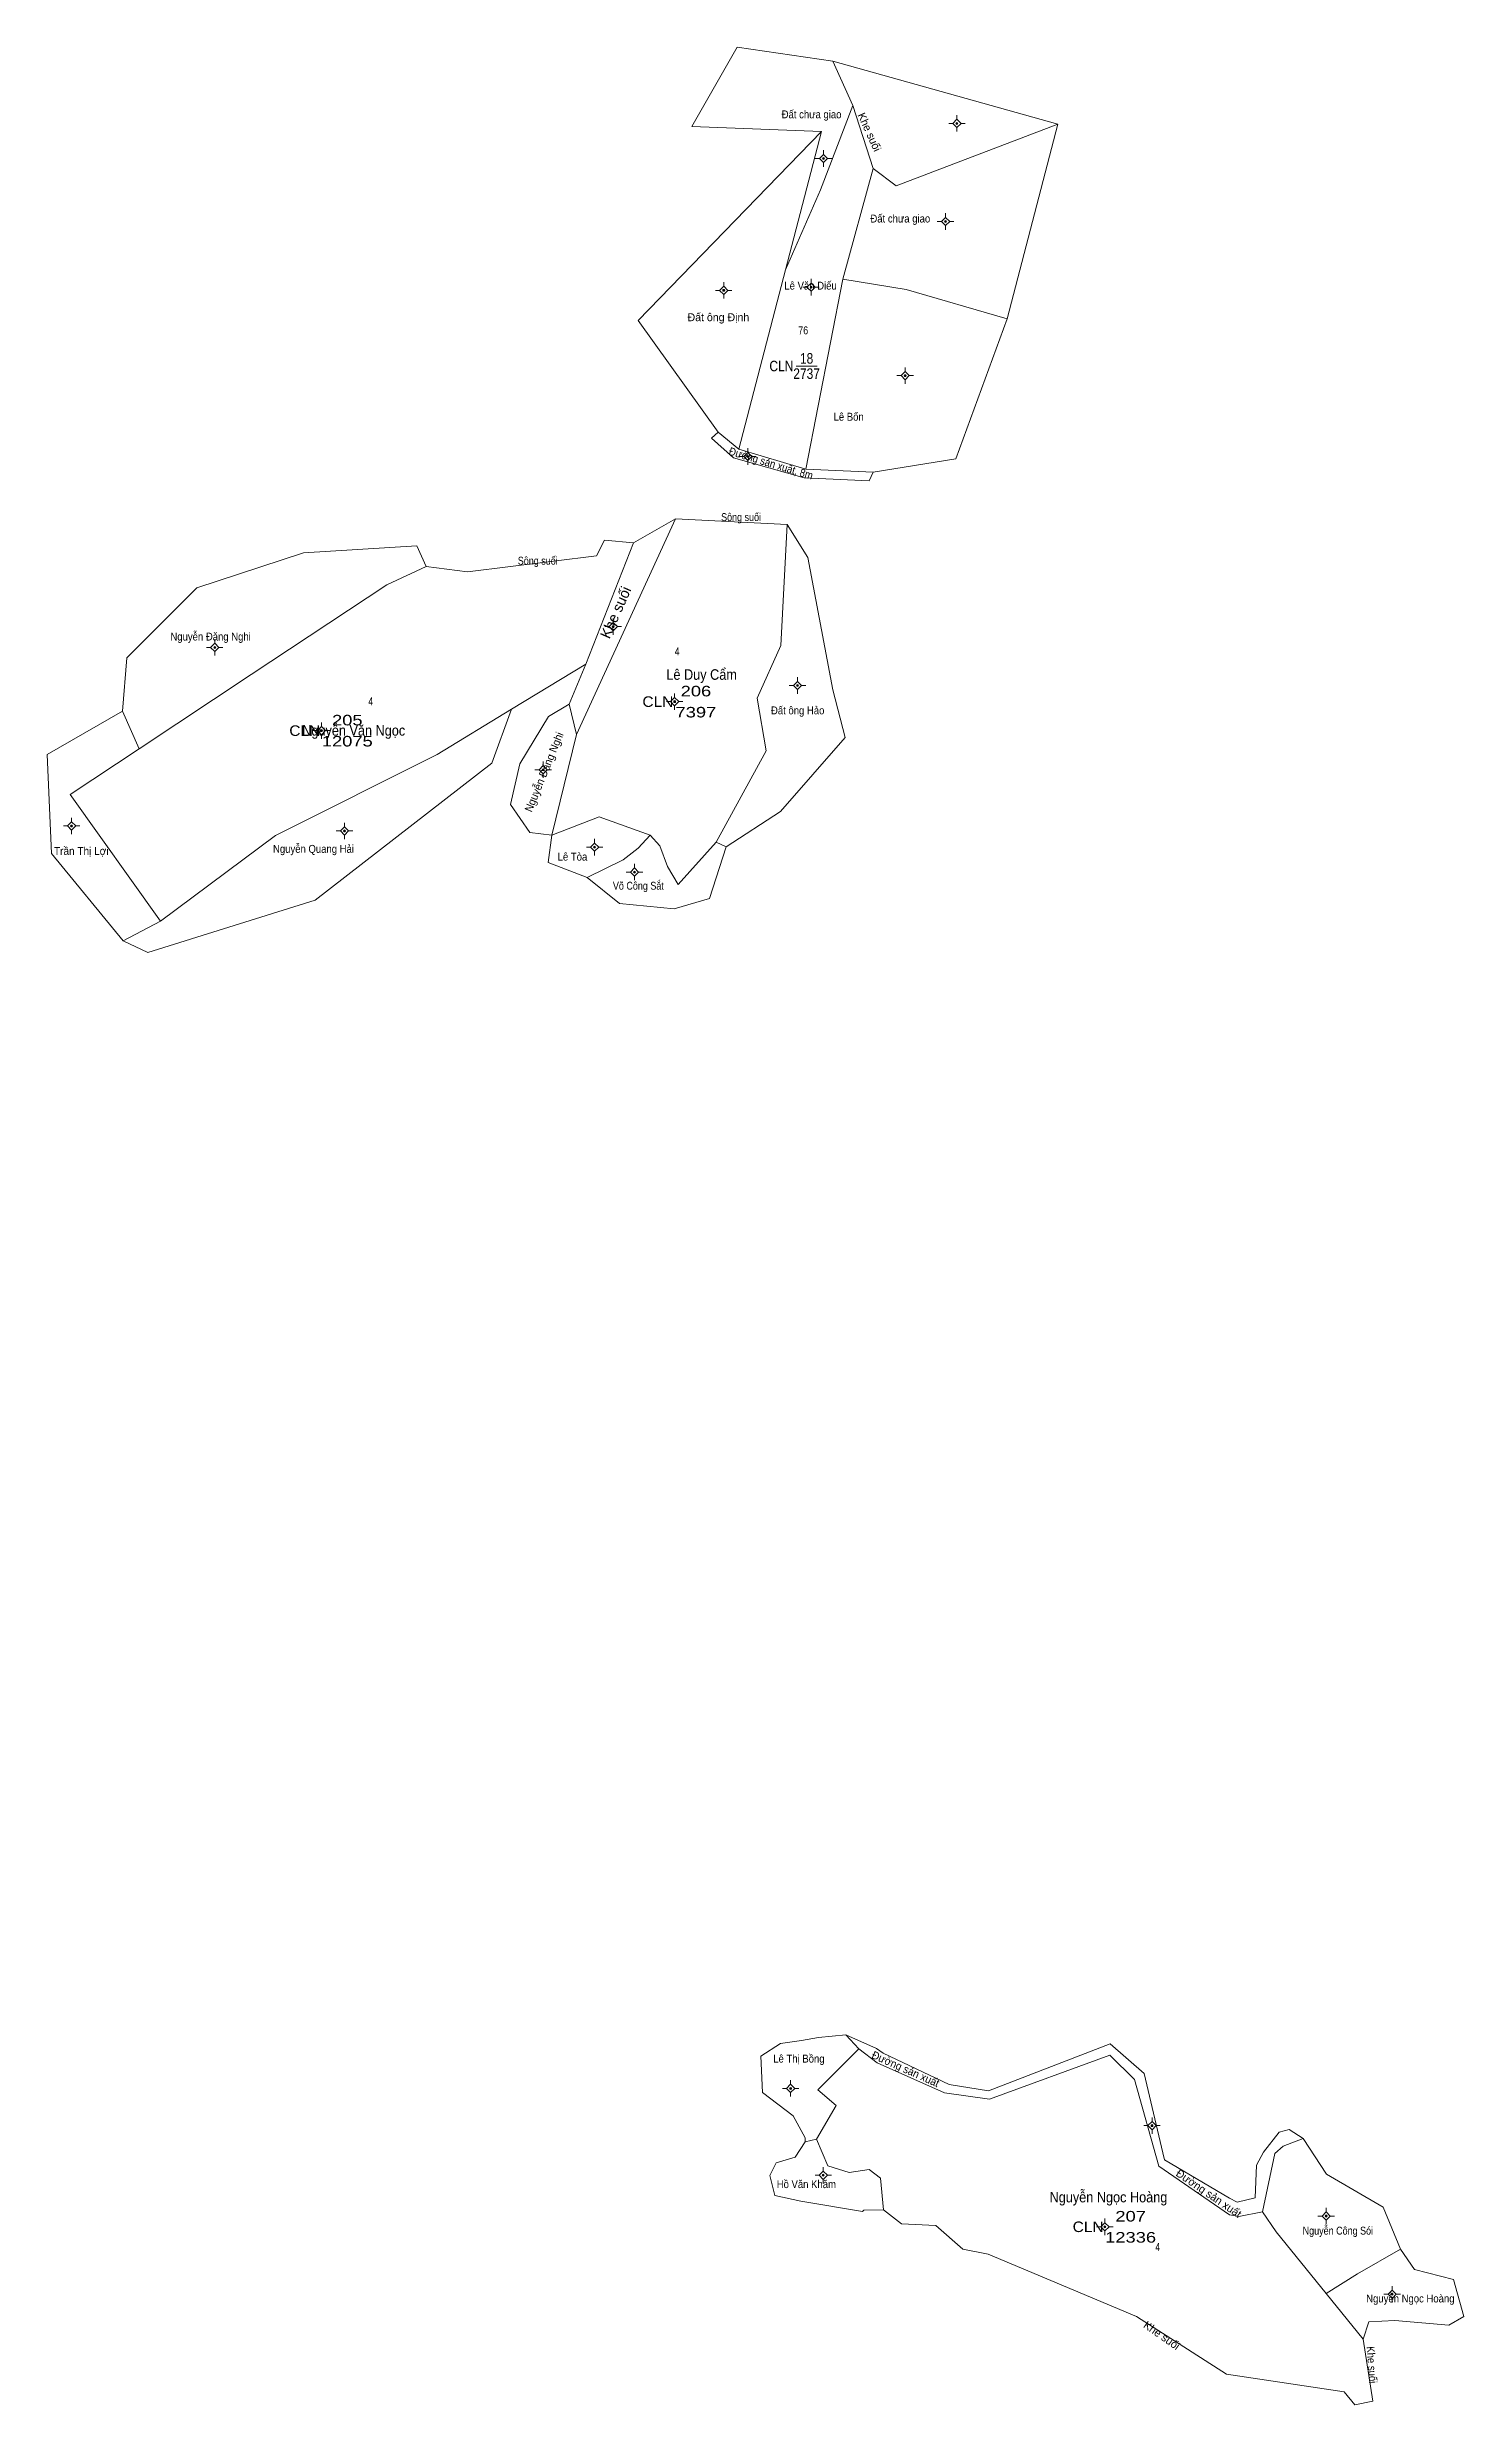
# Model space of a CAD drawing. Header units: metres. Extents: x 536635 to 538419, y 1845904 to 1847311.
# Drawn here: x 537882 to 538419, y 1845904 to 1846799 of the extents above; entities that cross this region are included whole.
import ezdxf
from ezdxf.enums import TextEntityAlignment as Align

# ---------------------------------------------------------------- set-up
doc = ezdxf.new("R2010")
doc.units = ezdxf.units.M
doc.header["$LTSCALE"] = 1.2
for name, color, linetype, lineweight in [('10', 7, 'Continuous', 13), ('11', 7, 'Continuous', 13), ('7', 7, 'Continuous', 13)]:
    doc.layers.add(name, color=color, linetype=linetype, lineweight=lineweight)
for name, color, linetype in [('2', 7, 'Continuous'), ('22', 7, 'Continuous'), ('3', 7, 'Continuous'), ('4', 7, 'Continuous'), ('5', 7, 'Continuous'), ('8', 7, 'Continuous')]:
    doc.layers.add(name, color=color, linetype=linetype)

msp = doc.modelspace()

# ---------------------------------------------------------------- texts
at = {"layer": '2'}
for s, height, width, p in [('Đất chưa giao', 3, 0.9, (538171.62, 1846772.09)), ('Đất chưa giao', 3, 0.9, (538205.3, 1846732.54)), ('Lê Văn Diếu', 3, 0.9, (538171.235, 1846707.09)), ('Lê Bốn', 3, 0.9, (538185.69, 1846657.33)), ('Nguyễn Đăng Nghi', 3, 0.9, (537943.545, 1846573.91)), ('Lê Duy Cẩm', 4, 0.9, (538129.89, 1846559.01)), ('Đất ông Hảo', 3, 0.9, (538166.35, 1846545.9)), ('Nguyễn Văn Ngọc', 4, 0.9, (537997.855, 1846537.8)), ('Trần Thị Lợi', 3, 0.95, (537894.45, 1846492.56)), ('Nguyễn Quang Hải', 3, 0.9, (537982.59, 1846493.35)), ('Lê Tòa', 3, 0.9, (538080.875, 1846490.4)), ('Võ Công Sắt', 3, 0.85, (538105.89, 1846479.36)), ('Lê Thị Bồng', 3, 0.9, (538166.82, 1846034.28)), ('Hồ Văn Khăm', 3, 0.9, (538169.635, 1845986.65)), ('Nguyễn Ngọc Hoàng', 4, 0.9, (538284.295, 1845981.23)), ('Nguyễn Công Sói', 3, 0.85, (538371.355, 1845969)), ('Nguyễn Ngọc Hoàng', 3, 0.9, (538398.865, 1845943.26))]:
    msp.add_text(s, height=height, dxfattribs=dict(at, width=width)).set_placement(p, align=Align.CENTER)
msp.add_text('Đất ông Định', height=3, dxfattribs=at).set_placement((538136.255, 1846695.09), align=Align.CENTER)
at = {"layer": '2', "width": 0.95}
msp.add_text('Nguyễn Đăng Nghi', height=3, rotation=67.771, dxfattribs=at).set_placement((538071.471, 1846523.473), align=Align.CENTER)
at = {"layer": '22'}
for height, rotation, p in [(3, 294.298, (538192.203, 1846766.237)), (4, 66.159, (538099.107, 1846583.787)), (3, 325.038, (538303.655, 1845929.512))]:
    msp.add_text('Khe suối', height=height, rotation=rotation, dxfattribs=at).set_placement(p, align=Align.CENTER)
at = {"layer": '22', "width": 0.9}
for s, rotation, p in [('Đường sản xuất, 8m', 343.266, (538155.798, 1846639.705)), ('Khe suối', 274.172, (538382.746, 1845919.489))]:
    msp.add_text(s, height=3, rotation=rotation, dxfattribs=at).set_placement(p, align=Align.CENTER)
at = {"layer": '22', "width": 0.85}
for p in [(538144.865, 1846619.25), (538067.705, 1846602.7)]:
    msp.add_text('Sông suối', height=3, dxfattribs=at).set_placement(p, align=Align.CENTER)
at = {"layer": '3'}
for width, p in [(0.85, (538164.72, 1846676.08)), (1.1, (538119.19, 1846548.72)), (1.1, (537985.18, 1846537.71)), (1.1, (538282.47, 1845969.97))]:
    msp.add_text('CLN', height=4, dxfattribs=dict(at, width=width)).set_placement(p, align=Align.RIGHT)
at = {"layer": '4'}
for s, width, p in [('18', 0.85, (538169.73, 1846678.97)), ('206', 1.3, (538127.73, 1846552.72)), ('205', 1.3, (537995.42, 1846541.71)), ('207', 1.3, (538292.71, 1845973.97))]:
    msp.add_text(s, height=4, dxfattribs=dict(at, width=width)).set_placement(p, align=Align.CENTER)
at = {"layer": '5'}
for s, width, p in [('2737', 0.85, (538169.74, 1846673.19)), ('7397', 1.3, (538127.725, 1846544.72)), ('12075', 1.3, (537995.41, 1846533.71)), ('12336', 1.3, (538292.7, 1845965.97))]:
    msp.add_text(s, height=4, dxfattribs=dict(at, width=width)).set_placement(p, align=Align.CENTER)
at = {"layer": '7'}
for s, width, p in [('76', 0.85, (538168.44, 1846690.12)), ('4', 0.8, (538120.605, 1846568.28)), ('4', 0.8, (538004.295, 1846549.31)), ('4', 0.8, (538302.965, 1845962.77))]:
    msp.add_text(s, height=3, dxfattribs=dict(at, width=width)).set_placement(p, align=Align.CENTER)
at = {"layer": '8', "width": 0.95}
msp.add_text('Đường sản xuất', height=3, rotation=335.954, dxfattribs=at).set_placement((538206.684, 1846030.478), align=Align.CENTER)
at = {"layer": '8'}
msp.add_text('Đường sản xuất', height=3, rotation=325.559, dxfattribs=at).set_placement((538321.532, 1845983.382), align=Align.CENTER)

# ---------------------------------------------------------------- hatches: boundary and pattern name
at = {"layer": '11'}
for points in [[(538227.164, 1846770.15, 1), (538226.414, 1846770.15, 1)], [(538176.514, 1846756.84, 1), (538175.764, 1846756.84, 1)], [(538222.844, 1846732.9, 1), (538222.094, 1846732.9, 1)], [(538138.644, 1846706.8, 1), (538137.894, 1846706.8, 1)], [(538171.794, 1846707.99, 1), (538171.044, 1846707.99, 1)], [(538207.514, 1846674.42, 1), (538206.764, 1846674.42, 1)], [(538147.804, 1846643.73, 1), (538147.054, 1846643.73, 1)], [(538096.724, 1846579.18, 1), (538095.974, 1846579.18, 1)], [(537945.484, 1846571.3, 1), (537944.734, 1846571.3, 1)], [(538166.644, 1846556.83, 1), (538165.894, 1846556.83, 1)], [(538120.034, 1846550.72, 1), (538119.284, 1846550.72, 1)], [(537986.024, 1846539.71, 1), (537985.274, 1846539.71, 1)], [(538070.124, 1846524.88, 1), (538069.374, 1846524.88, 1)], [(537891.154, 1846503.53, 1), (537890.404, 1846503.53, 1)], [(537994.734, 1846501.64, 1), (537993.984, 1846501.64, 1)], [(538089.654, 1846495.51, 1), (538088.904, 1846495.51, 1)], [(538104.794, 1846486.06, 1), (538104.044, 1846486.06, 1)], [(538164.054, 1846024.48, 1), (538163.304, 1846024.48, 1)], [(538301.194, 1846010.35, 1), (538300.444, 1846010.35, 1)], [(538176.444, 1845991.52, 1), (538175.694, 1845991.52, 1)], [(538367.274, 1845976.05, 1), (538366.524, 1845976.05, 1)], [(538283.314, 1845971.97, 1), (538282.564, 1845971.97, 1)], [(538392.344, 1845946.35, 1), (538391.594, 1845946.35, 1)]]:
    msp.add_hatch(color=256, dxfattribs=at).paths.add_polyline_path(points)

# ---------------------------------------------------------------- linework, layer by layer
at = {"layer": '10'}
for p, q in [((538175.41, 1846767.06), (538161.73, 1846714.61)), ((538161.73, 1846714.61), (538143.97, 1846646.54)), ((538183.44, 1846711.04), (538169.39, 1846638.99)), ((538183.44, 1846711.04), (538207.49, 1846707.09)), ((538133.7, 1846650.68), (538136.14, 1846652.98)), ((538136.14, 1846652.98), (538143.97, 1846646.54)), ((538143.97, 1846646.54), (538169.39, 1846638.99)), ((538169.39, 1846638.99), (538194.97, 1846637.81)), ((538194.97, 1846637.81), (538193.46, 1846634.49)), ((538104, 1846611), (538119.94, 1846620.1)), ((538162.34, 1846618), (538119.94, 1846620.1)), ((538079.58, 1846549.77), (538086, 1846565)), ((538082.4, 1846538.26), (538079.58, 1846549.77)), ((537916.44, 1846532.81), (537910.14, 1846547.05)), ((538139.24, 1846495.67), (538135.43, 1846497.43)), ((537910.37, 1846460.01), (537924.55, 1846467.43)), ((538189.54, 1846039.54), (538184.64, 1846044.79)), ((538196.24, 1846039.57), (538184.64, 1846044.79)), ((538173.48, 1846005.22), (538169.22, 1846004.17)), ((538378.84, 1845954.09), (538395.19, 1845963.42)), ((538366.9, 1845946.61), (538378.84, 1845954.09)), ((538380.92, 1845929.28), (538366.9, 1845946.61)), ((538383.1, 1845935.95), (538380.92, 1845929.28))]:
    msp.add_line(p, q, dxfattribs=at)
for points in [[(538175.41, 1846767.06), (538126.12, 1846768.95), (538143.34, 1846799.08), (538179.69, 1846793.81)], [(538187.26, 1846777), (538179.69, 1846793.81), (538265.11, 1846769.87), (538245.87, 1846695.93), (538207.49, 1846707.09)], [(538187.26, 1846777), (538175, 1846745), (538161.73, 1846714.61)], [(538183.44, 1846711.04), (538195, 1846753), (538187.26, 1846777)], [(538136.14, 1846652.98), (538105.76, 1846695.38), (538175.41, 1846767.06)], [(538195, 1846753), (538203.75, 1846746.49), (538265.11, 1846769.87)], [(538245.87, 1846695.93), (538226.43, 1846642.88), (538194.97, 1846637.81)], [(538133.7, 1846650.68), (538141.94, 1846643.3), (538168.75, 1846635.66), (538193.46, 1846634.49)], [(538119.94, 1846620.1), (538082.4, 1846538.26), (538073, 1846500)], [(538025.29, 1846602.05), (538041, 1846600), (538090, 1846606), (538093, 1846612), (538104, 1846611)], [(538104, 1846611), (538086, 1846565), (538057.76, 1846547.82), (538029.51, 1846530.63)], [(538135.43, 1846497.43), (538154.36, 1846532), (538151, 1846552), (538160, 1846572), (538162.34, 1846618)], [(538139.24, 1846495.67), (538159.79, 1846509.06), (538184.37, 1846537.17), (538179.69, 1846555.14), (538170.23, 1846605.41), (538162.34, 1846618)], [(538025.29, 1846602.05), (538021.85, 1846609.79), (537978.82, 1846607.16), (537938.26, 1846593.89), (537911.73, 1846567.36), (537910.14, 1846547.05)], [(537916.44, 1846532.81), (537959, 1846561), (538010.38, 1846595), (538025.29, 1846602.05)], [(538073, 1846500), (538064.66, 1846501.01), (538057.38, 1846511.64), (538060.89, 1846527.07), (538071.82, 1846545.03), (538079.58, 1846549.77)], [(537910.14, 1846547.05), (537881.51, 1846530.66), (537883.21, 1846493.06), (537910.37, 1846460.01)], [(537910.37, 1846460.01), (537919.69, 1846455.47), (537983.29, 1846475.39), (538050.3, 1846527.4), (538057.76, 1846547.82)], [(537924.55, 1846467.43), (537890.29, 1846515.54), (537916.44, 1846532.81)], [(537924.55, 1846467.43), (537968.23, 1846499.95), (538029.51, 1846530.63)], [(538073, 1846500), (538091, 1846507), (538110.36, 1846500)], [(538086.47, 1846484.03), (538071.64, 1846489.69), (538073, 1846500)], [(538110.36, 1846500), (538105.81, 1846495.14), (538100.13, 1846490.67), (538086.47, 1846484.03)], [(538139.24, 1846495.67), (538132.91, 1846476.03), (538119.45, 1846472.12), (538098.77, 1846474.07), (538086.47, 1846484.03)], [(538110.36, 1846500), (538114, 1846496), (538116.92, 1846488.2)], [(538135.43, 1846497.43), (538121.05, 1846481.35), (538116.92, 1846488.2)], [(538184.64, 1846044.79), (538174.22, 1846043.8), (538167.78, 1846042.63), (538159.78, 1846041.46), (538152.36, 1846036.77), (538152.95, 1846022.91), (538164.65, 1846014.12), (538169.14, 1846005.73), (538169.22, 1846004.17)], [(538173.48, 1846005.22), (538181, 1846018), (538174, 1846024), (538189.54, 1846039.54)], [(538189.54, 1846039.54), (538196.57, 1846034.17), (538222.12, 1846022.77), (538239.19, 1846020.34), (538284.84, 1846037.1), (538294.2, 1846027.86), (538303.4, 1845995), (538330.29, 1845976.56), (538333.73, 1845975.92), (538342.8, 1845977.6)], [(538304.98, 1846000), (538297.9, 1846030.19), (538284.88, 1846041.37), (538238.77, 1846023.56), (538223.89, 1846025.92), (538198.75, 1846037.81), (538196.24, 1846039.57)], [(538198.9, 1845978.44), (538191.48, 1845978.3), (538190.92, 1845977.82), (538167.5, 1845981.73), (538157.74, 1845983.87), (538155.78, 1845991.49), (538158.13, 1845996.18), (538165.35, 1845998.33), (538169.22, 1846004.17)], [(538198.9, 1845978.44), (538197.81, 1845990.39), (538193.46, 1845993.77), (538185.91, 1845992.56), (538177.78, 1845995.16), (538173.48, 1846005.22)], [(538358.14, 1846005.49), (538352.92, 1846008.9), (538349.06, 1846007.9), (538343.18, 1846000.24), (538340.54, 1845995.36), (538340.01, 1845983), (538333.09, 1845981.3), (538330.19, 1845982.78), (538305.58, 1845997.43), (538304.98, 1846000)], [(538342.8, 1845977.6), (538347.41, 1845999.84), (538350.58, 1846002.57), (538358.14, 1846005.49)], [(538395.19, 1845963.42), (538388.55, 1845979.44), (538367.07, 1845991.95), (538358.14, 1846005.49)], [(538377.76, 1845904.4), (538373.81, 1845909.37), (538329.15, 1845916.05), (538294.99, 1845937.94), (538238.69, 1845961.58), (538229.04, 1845963.51), (538218.72, 1845972.44), (538205.69, 1845973.14), (538198.9, 1845978.44)], [(538366.9, 1845946.61), (538347.96, 1845970.02), (538342.8, 1845977.6)], [(538395.19, 1845963.42), (538400.42, 1845955.74), (538415.26, 1845952.02), (538419.17, 1845937.94), (538413.51, 1845934.62), (538392.99, 1845936.38), (538383.1, 1845935.95)], [(538380.92, 1845929.28), (538384.61, 1845905.79), (538377.76, 1845904.4)]]:
    msp.add_lwpolyline(points, dxfattribs=at)
at = {"layer": '11'}
for p, q in [((538226.79, 1846773.28), (538226.79, 1846771.71)), ((538225.23, 1846770.15), (538223.66, 1846770.15)), ((538226.79, 1846768.59), (538226.79, 1846767.02)), ((538229.92, 1846770.15), (538228.35, 1846770.15)), ((538174.58, 1846756.84), (538173.02, 1846756.84)), ((538176.14, 1846759.96), (538176.14, 1846758.4)), ((538176.14, 1846755.28), (538176.14, 1846753.72)), ((538179.26, 1846756.84), (538177.7, 1846756.84)), ((538222.47, 1846736.02), (538222.47, 1846734.46)), ((538220.91, 1846732.9), (538219.34, 1846732.9)), ((538222.47, 1846731.34), (538222.47, 1846729.78)), ((538225.6, 1846732.9), (538224.03, 1846732.9)), ((538138.27, 1846709.92), (538138.27, 1846708.36)), ((538171.42, 1846711.12), (538171.42, 1846709.55)), ((538136.71, 1846706.8), (538135.14, 1846706.8)), ((538138.27, 1846705.24), (538138.27, 1846703.68)), ((538141.4, 1846706.8), (538139.83, 1846706.8)), ((538169.86, 1846707.99), (538168.3, 1846707.99)), ((538171.42, 1846706.43), (538171.42, 1846704.86)), ((538174.55, 1846707.99), (538172.98, 1846707.99)), ((538205.58, 1846674.42), (538204.02, 1846674.42)), ((538207.14, 1846677.54), (538207.14, 1846675.98)), ((538210.26, 1846674.42), (538208.7, 1846674.42)), ((538207.14, 1846672.86), (538207.14, 1846671.3)), ((538147.43, 1846646.86), (538147.43, 1846645.29)), ((538145.87, 1846643.73), (538144.31, 1846643.73)), ((538147.43, 1846642.17), (538147.43, 1846640.6)), ((538150.56, 1846643.73), (538148.99, 1846643.73)), ((538094.79, 1846579.18), (538093.22, 1846579.18)), ((538096.35, 1846582.3), (538096.35, 1846580.74)), ((538096.35, 1846577.62), (538096.35, 1846576.06)), ((538099.48, 1846579.18), (538097.91, 1846579.18)), ((537943.55, 1846571.3), (537941.98, 1846571.3)), ((537945.11, 1846574.42), (537945.11, 1846572.86)), ((537945.11, 1846569.74), (537945.11, 1846568.18)), ((537948.24, 1846571.3), (537946.67, 1846571.3)), ((538166.27, 1846559.96), (538166.27, 1846558.39)), ((538118.1, 1846550.72), (538116.54, 1846550.72)), ((538119.66, 1846553.84), (538119.66, 1846552.28)), ((538119.66, 1846549.16), (538119.66, 1846547.6)), ((538122.78, 1846550.72), (538121.22, 1846550.72)), ((538164.71, 1846556.83), (538163.14, 1846556.83)), ((538166.27, 1846555.27), (538166.27, 1846553.7)), ((538169.4, 1846556.83), (538167.83, 1846556.83)), ((537984.09, 1846539.71), (537982.52, 1846539.71)), ((537985.65, 1846542.84), (537985.65, 1846541.27)), ((537988.78, 1846539.71), (537987.21, 1846539.71)), ((537985.65, 1846538.15), (537985.65, 1846536.58)), ((538068.19, 1846524.88), (538066.62, 1846524.88)), ((538069.75, 1846528), (538069.75, 1846526.44)), ((538069.75, 1846523.32), (538069.75, 1846521.76)), ((538072.88, 1846524.88), (538071.31, 1846524.88)), ((537889.22, 1846503.53), (537887.66, 1846503.53)), ((537890.78, 1846506.66), (537890.78, 1846505.09)), ((537893.9, 1846503.53), (537892.34, 1846503.53)), ((537994.36, 1846504.76), (537994.36, 1846503.2)), ((537890.78, 1846501.97), (537890.78, 1846500.4)), ((537992.8, 1846501.64), (537991.24, 1846501.64)), ((537994.36, 1846500.08), (537994.36, 1846498.52)), ((537997.48, 1846501.64), (537995.92, 1846501.64)), ((538087.72, 1846495.51), (538086.16, 1846495.51)), ((538089.28, 1846498.64), (538089.28, 1846497.07)), ((538092.4, 1846495.51), (538090.84, 1846495.51)), ((538089.28, 1846493.95), (538089.28, 1846492.38)), ((538102.86, 1846486.06), (538101.3, 1846486.06)), ((538104.42, 1846489.18), (538104.42, 1846487.62)), ((538107.55, 1846486.06), (538105.98, 1846486.06)), ((538104.42, 1846484.5), (538104.42, 1846482.94)), ((538162.12, 1846024.48), (538160.56, 1846024.48)), ((538163.68, 1846027.6), (538163.68, 1846026.04)), ((538163.68, 1846022.92), (538163.68, 1846021.36)), ((538166.81, 1846024.48), (538165.24, 1846024.48)), ((538300.82, 1846013.48), (538300.82, 1846011.91)), ((538299.26, 1846010.35), (538297.69, 1846010.35)), ((538300.82, 1846008.79), (538300.82, 1846007.22)), ((538303.94, 1846010.35), (538302.38, 1846010.35)), ((538176.07, 1845994.64), (538176.07, 1845993.08)), ((538174.51, 1845991.52), (538172.94, 1845991.52)), ((538176.07, 1845989.96), (538176.07, 1845988.4)), ((538179.19, 1845991.52), (538177.63, 1845991.52)), ((538365.34, 1845976.05), (538363.78, 1845976.05)), ((538366.9, 1845979.18), (538366.9, 1845977.61)), ((538370.02, 1845976.05), (538368.46, 1845976.05)), ((538281.38, 1845971.97), (538279.81, 1845971.97)), ((538282.94, 1845975.1), (538282.94, 1845973.53)), ((538282.94, 1845970.41), (538282.94, 1845968.84)), ((538286.06, 1845971.97), (538284.5, 1845971.97)), ((538366.9, 1845974.49), (538366.9, 1845972.92)), ((538391.97, 1845949.48), (538391.97, 1845947.91)), ((538390.41, 1845946.35), (538388.84, 1845946.35)), ((538391.97, 1845944.79), (538391.97, 1845943.22)), ((538395.1, 1845946.35), (538393.53, 1845946.35))]:
    msp.add_line(p, q, dxfattribs=at)
for points in [[(538226.79, 1846771.71), (538225.23, 1846770.15), (538226.79, 1846768.59), (538228.35, 1846770.15)], [(538176.14, 1846758.4), (538174.58, 1846756.84), (538176.14, 1846755.28), (538177.7, 1846756.84)], [(538222.47, 1846734.46), (538220.91, 1846732.9), (538222.47, 1846731.34), (538224.03, 1846732.9)], [(538171.42, 1846709.55), (538169.86, 1846707.99), (538171.42, 1846706.43), (538172.98, 1846707.99)], [(538138.27, 1846708.36), (538136.71, 1846706.8), (538138.27, 1846705.24), (538139.83, 1846706.8)], [(538207.14, 1846675.98), (538205.58, 1846674.42), (538207.14, 1846672.86), (538208.7, 1846674.42)], [(538147.43, 1846645.29), (538145.87, 1846643.73), (538147.43, 1846642.17), (538148.99, 1846643.73)], [(538096.35, 1846580.74), (538094.79, 1846579.18), (538096.35, 1846577.62), (538097.91, 1846579.18)], [(537945.11, 1846572.86), (537943.55, 1846571.3), (537945.11, 1846569.74), (537946.67, 1846571.3)], [(538166.27, 1846558.39), (538164.71, 1846556.83), (538166.27, 1846555.27), (538167.83, 1846556.83)], [(538119.66, 1846552.28), (538118.1, 1846550.72), (538119.66, 1846549.16), (538121.22, 1846550.72)], [(537985.65, 1846541.27), (537984.09, 1846539.71), (537985.65, 1846538.15), (537987.21, 1846539.71)], [(538069.75, 1846526.44), (538068.19, 1846524.88), (538069.75, 1846523.32), (538071.31, 1846524.88)], [(537890.78, 1846505.09), (537889.22, 1846503.53), (537890.78, 1846501.97), (537892.34, 1846503.53)], [(537994.36, 1846503.2), (537992.8, 1846501.64), (537994.36, 1846500.08), (537995.92, 1846501.64)], [(538089.28, 1846497.07), (538087.72, 1846495.51), (538089.28, 1846493.95), (538090.84, 1846495.51)], [(538104.42, 1846487.62), (538102.86, 1846486.06), (538104.42, 1846484.5), (538105.98, 1846486.06)], [(538163.68, 1846026.04), (538162.12, 1846024.48), (538163.68, 1846022.92), (538165.24, 1846024.48)], [(538300.82, 1846011.91), (538299.26, 1846010.35), (538300.82, 1846008.79), (538302.38, 1846010.35)], [(538176.07, 1845993.08), (538174.51, 1845991.52), (538176.07, 1845989.96), (538177.63, 1845991.52)], [(538366.9, 1845977.61), (538365.34, 1845976.05), (538366.9, 1845974.49), (538368.46, 1845976.05)], [(538282.94, 1845973.53), (538281.38, 1845971.97), (538282.94, 1845970.41), (538284.5, 1845971.97)], [(538391.97, 1845947.91), (538390.41, 1845946.35), (538391.97, 1845944.79), (538393.53, 1845946.35)]]:
    msp.add_lwpolyline(points, close=True, dxfattribs=at)
for centre in [(538226.789, 1846770.15), (538176.139, 1846756.84), (538222.469, 1846732.9), (538138.269, 1846706.8), (538171.419, 1846707.99), (538207.139, 1846674.42), (538147.429, 1846643.73), (538096.349, 1846579.18), (537945.109, 1846571.3), (538166.269, 1846556.83), (538119.659, 1846550.72), (537985.649, 1846539.71), (538069.749, 1846524.88), (537890.779, 1846503.53), (537994.359, 1846501.64), (538089.279, 1846495.51), (538104.419, 1846486.06), (538163.679, 1846024.48), (538300.819, 1846010.35), (538176.069, 1845991.52), (538366.899, 1845976.05), (538282.939, 1845971.97), (538391.969, 1845946.35)]:
    msp.add_circle(centre, 0.375, dxfattribs=at)
at = {"layer": '7'}
msp.add_line((538165.72, 1846678.08), (538173.75, 1846678.08), dxfattribs=at)

msp.set_redraw_order([(e.dxf.handle, doc.entitydb.next_handle()) for e in msp.query("TEXT MTEXT ATTDEF DIMENSION ARC_DIMENSION")])  # texts and dimensions are drawn at this point

doc.saveas('drawing.dxf')
